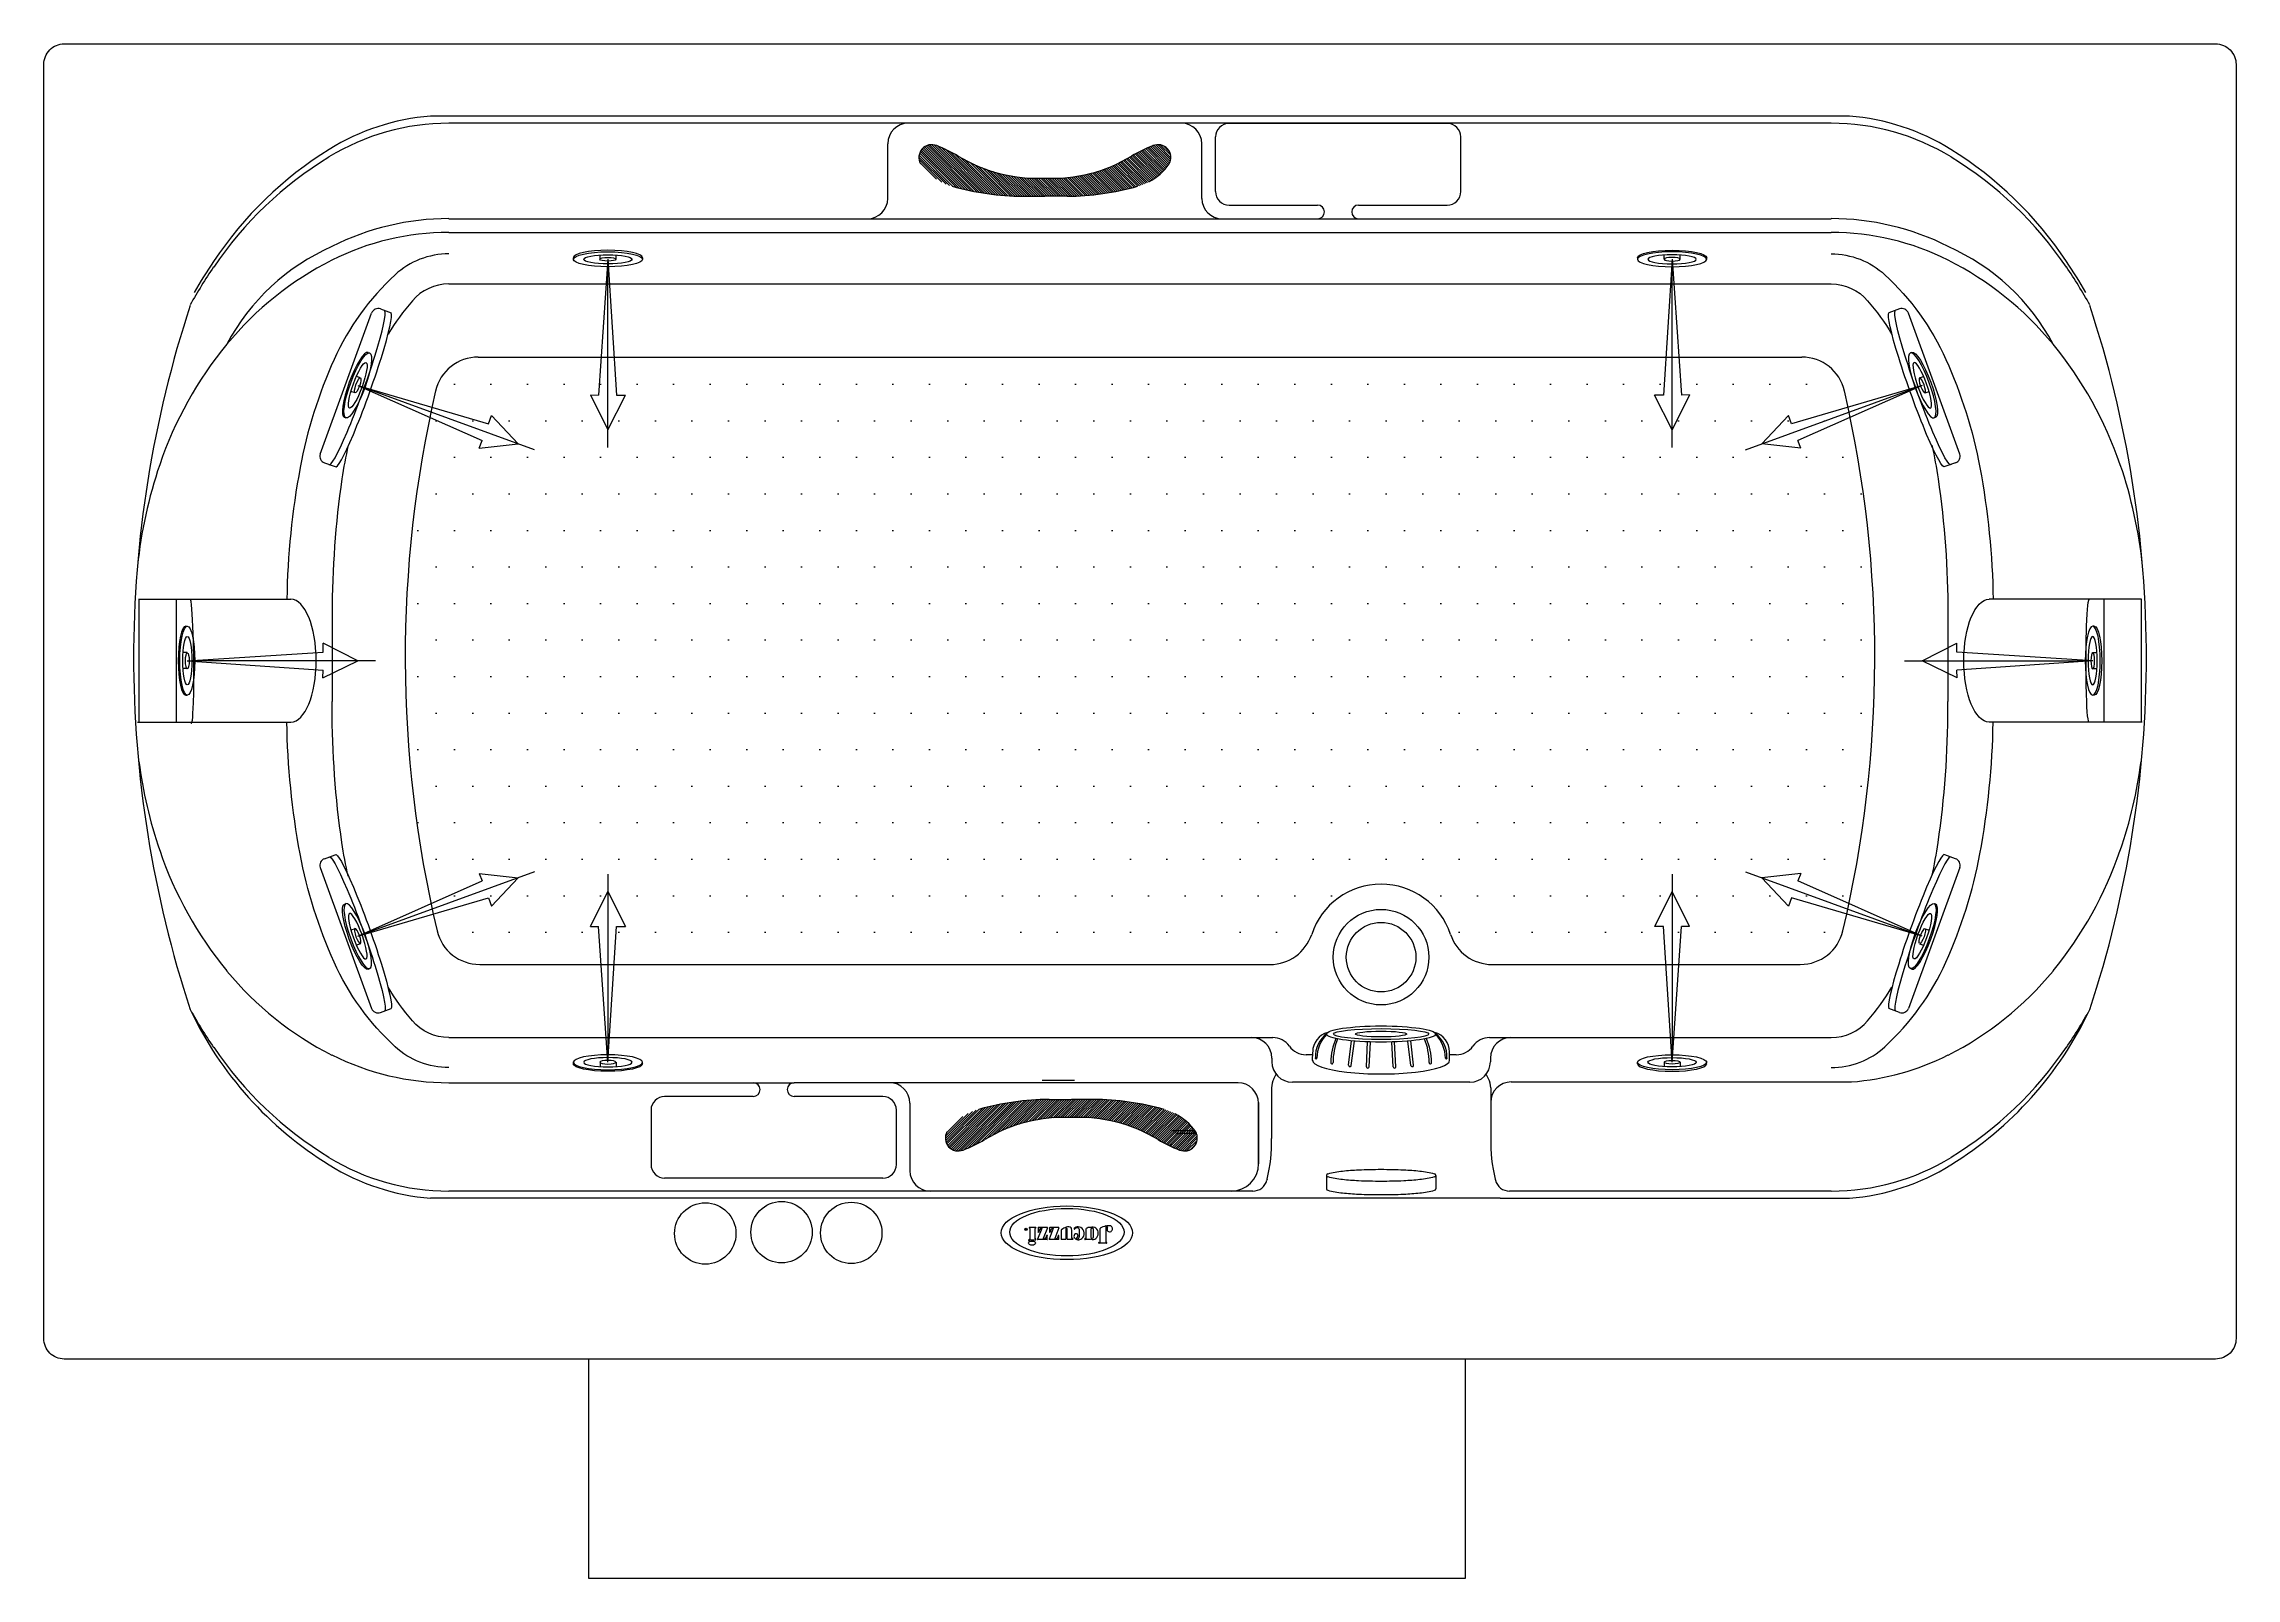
# Model space of a CAD drawing. Header units: millimetres. Extents: x -1219.8 to -1218.3, y 2265.08 to 2266.13.
import ezdxf
from ezdxf.enums import TextEntityAlignment as Align

# ---------------------------------------------------------------- set-up
doc = ezdxf.new("R2010")
doc.units = ezdxf.units.MM
doc.header["$LTSCALE"] = 10
doc.linetypes.add('CENTER', pattern=[2, 1.25, -0.25, 0.25, -0.25])
doc.linetypes.add('HIDDEN', pattern=[0.375, 0.25, -0.125])
for name, color, linetype in [('CONTOR04', 7, 'Continuous'), ('jacuzzi', 1, 'Continuous'), ('LCENTR02', 1, 'CENTER'), ('LCOTA02', 1, 'Continuous')]:
    doc.layers.add(name, color=color, linetype=linetype)
doc.styles.add('ROMANS', font='romans', dxfattribs={"height": 4})

# ---------------------------------------------------------------- blocks, each defined once
blk = doc.blocks.new('A$C302A24D9')
at = {"layer": 'jacuzzi'}
for p, q in [((1.81, 1.02), (1.81, 1.61)), ((2.9, 1.02), (2.9, 1.61)), ((0, 1.23), (0, 1.02)), ((4.71, 1.23), (4.71, 1.02))]:
    blk.add_line(p, q, dxfattribs=at)
at = {"layer": 'jacuzzi', "extrusion": (0, 0, -1)}
for centre, major_axis, ratio, start_param, end_param in [((2.36, 1.23), (2.36, 0), 0.431953, 3.141593, 6.283185), ((2.36, 1.02), (2.36, 0), 0.431953, 3.141593, 9.424778), ((2.36, 1.02), (1.65, 0), 0.381644, 3.141593, 9.424778), ((2.36, 1.02), (0.544, 0), 0.461888, 1.570796326794896, 7.853981633974482)]:
    blk.add_ellipse(centre, major_axis=major_axis, ratio=ratio, start_param=start_param, end_param=end_param, dxfattribs=at)
blk = doc.blocks.new('BMG')
at = {"layer": 'LCENTR02'}
blk.add_line((0, -12.84), (0, 1.55), dxfattribs=at)
at = {"layer": 'LCOTA02'}
for p, q in [((0, 0), (-0.59, -9.27)), ((0, 0), (0.64, -9.26)), ((0, -11.64), (-1.2, -9.27)), ((-0.59, -9.27), (-1.2, -9.27)), ((1.18, -9.25), (0, -11.64)), ((1.18, -9.25), (0.64, -9.26))]:
    blk.add_line(p, q, dxfattribs=at)
at = {"layer": 'CONTOR04', "yscale": 0.5}
blk.add_blockref('A$C302A24D9', (-2.36, -0.51), dxfattribs=at)

msp = doc.modelspace()

# ---------------------------------------------------------------- hatches: boundary and pattern name
at = {"layer": 'jacuzzi'}
h = msp.add_hatch(dxfattribs=at)
h.set_pattern_fill('ANSI31', color=256, scale=0.00884, style=0)
h.set_pattern_definition([(315, (-1221.6780256, 2261.1131028), (-0.000781353, -0.000781353), [])])
h.paths.add_polyline_path([(-1219.0595, 2266.0543, -0.040015), (-1219.0446, 2266.0615, -0.693838), (-1219.0337, 2266.049, -0.117767), (-1219.0477, 2266.0366, -0.051981), (-1219.0554, 2266.0336, -0.067757), (-1219.1037, 2266.0267), (-1219.1188, 2266.0267), (-1219.134, 2266.0267, -0.067757), (-1219.1823, 2266.0336, -0.051981), (-1219.1899, 2266.0366, -0.117767), (-1219.2039, 2266.049, -0.693838), (-1219.1931, 2266.0615, -0.040015), (-1219.1781, 2266.0543, 0.150241), (-1219.1188, 2266.0391, 0.150241)])
h = msp.add_hatch(dxfattribs=at)
h.set_pattern_fill('DOTS', color=256, scale=0.4, style=0)
h.set_pattern_definition([(0, (-1246.272852, 2262.148062), (0.0125, 0.025), [0, -0.025])])
h.paths.add_polyline_path([(-1219.5055, 2265.501, -0.347675), (-1219.5347, 2265.5241, -0.115309), (-1219.5357, 2265.8934, -0.349236), (-1219.5065, 2265.9167), (-1218.601, 2265.9167, -0.349236), (-1218.5718, 2265.8934, -0.115309), (-1218.5728, 2265.5241, -0.347675), (-1218.602, 2265.501), (-1218.8128, 2265.501, -0.323974), (-1218.8413, 2265.5217, 0.72393), (-1218.9363, 2265.5217, -0.323974), (-1218.9648, 2265.501)])
h = msp.add_hatch(dxfattribs=at)
h.set_pattern_fill('ANSI31', color=256, scale=0.00884, style=0)
h.set_pattern_definition([(45, (-1221.6599384, 2270.3223108), (-0.000781353, 0.000781353), [])])
h.paths.add_polyline_path([(-1219.0414, 2265.3811, 0.040015), (-1219.0265, 2265.3739, 0.693838), (-1219.0156, 2265.3864, 0.117767), (-1219.0297, 2265.3988, 0.051981), (-1219.0373, 2265.4018, 0.067757), (-1219.0856, 2265.4087), (-1219.1007, 2265.4087), (-1219.1159, 2265.4087, 0.067757), (-1219.1642, 2265.4018, 0.051981), (-1219.1718, 2265.3988, 0.117767), (-1219.1858, 2265.3864, 0.693838), (-1219.175, 2265.3739, 0.040015), (-1219.16, 2265.3811, -0.150241), (-1219.1007, 2265.3963, -0.150241)])

# ---------------------------------------------------------------- linework, layer by layer
for p, q in [((-1219.3149, 2266.0816), (-1219.5392, 2266.0816)), ((-1219.5267, 2266.0821), (-1219.5267, 2266.0821)), ((-1219.5267, 2266.0821), (-1219.5267, 2266.0821)), ((-1219.5267, 2266.0821), (-1219.5267, 2266.0821)), ((-1219.5267, 2266.0821), (-1219.5267, 2266.0821)), ((-1219.5267, 2266.0821), (-1219.5267, 2266.0821)), ((-1218.5683, 2266.0816), (-1219.3149, 2266.0816)), ((-1219.3149, 2266.0767), (-1219.5267, 2266.0767)), ((-1218.5808, 2266.0767), (-1219.3149, 2266.0767)), ((-1219.0255, 2266.0767), (-1219.2123, 2266.0767)), ((-1219.0021, 2266.03), (-1219.0021, 2266.0673)), ((-1218.9928, 2266.0767), (-1218.8436, 2266.0767)), ((-1218.8343, 2266.03), (-1218.8343, 2266.0673)), ((-1219.2263, 2266.0253), (-1219.2263, 2266.0627)), ((-1219.0115, 2266.0253), (-1219.0115, 2266.0627)), ((-1219.134, 2266.0267), (-1219.1188, 2266.0267)), ((-1219.1037, 2266.0267), (-1219.1188, 2266.0267)), ((-1218.9928, 2266.0207), (-1218.9322, 2266.0207)), ((-1218.9042, 2266.0207), (-1218.8436, 2266.0207)), ((-1219.5267, 2266.0113), (-1218.5808, 2266.0113)), ((-1219.5267, 2266.002), (-1219.3149, 2266.002)), ((-1219.3149, 2266.002), (-1218.5808, 2266.002)), ((-1219.5267, 2265.9667), (-1218.5808, 2265.9667)), ((-1219.6146, 2265.8503), (-1219.5795, 2265.9468)), ((-1219.5735, 2265.9496), (-1219.5661, 2265.9469)), ((-1218.534, 2265.9496), (-1218.5414, 2265.9469)), ((-1218.4929, 2265.8503), (-1218.528, 2265.9468)), ((-1219.5065, 2265.9167), (-1218.601, 2265.9167)), ((-1219.6118, 2265.8443), (-1219.6044, 2265.8417)), ((-1218.4957, 2265.8443), (-1218.5031, 2265.8417)), ((-1219.7389, 2265.7509), (-1219.6347, 2265.7509)), ((-1219.7387, 2265.7509), (-1219.7387, 2265.6669)), ((-1219.7133, 2265.7509), (-1219.7133, 2265.6669)), ((-1218.3686, 2265.7509), (-1218.4728, 2265.7509)), ((-1218.3942, 2265.7509), (-1218.3942, 2265.6669)), ((-1218.3688, 2265.7509), (-1218.3688, 2265.6669)), ((-1219.6065, 2265.7409), (-1219.6065, 2265.681)), ((-1218.501, 2265.7409), (-1218.501, 2265.681)), ((-1219.6065, 2265.6768), (-1219.6065, 2265.681)), ((-1218.501, 2265.6768), (-1218.501, 2265.681)), ((-1219.7396, 2265.6669), (-1219.6347, 2265.6669)), ((-1218.368, 2265.6669), (-1218.4728, 2265.6669)), ((-1219.6118, 2265.5734), (-1219.6044, 2265.5761)), ((-1218.4957, 2265.5734), (-1218.5031, 2265.5761)), ((-1219.6146, 2265.5674), (-1219.5795, 2265.4709)), ((-1218.4929, 2265.5674), (-1218.528, 2265.4709)), ((-1219.5055, 2265.501), (-1218.9648, 2265.501)), ((-1218.8128, 2265.501), (-1218.602, 2265.501)), ((-1219.5735, 2265.4681), (-1219.5661, 2265.4708)), ((-1218.534, 2265.4681), (-1218.5414, 2265.4708)), ((-1219.5267, 2265.451), (-1218.9629, 2265.451)), ((-1218.8146, 2265.451), (-1218.5808, 2265.451)), ((-1218.9635, 2265.437), (-1218.9635, 2265.4344)), ((-1218.9356, 2265.4392), (-1218.9401, 2265.4392)), ((-1218.9357, 2265.4354), (-1218.9356, 2265.4411)), ((-1218.9357, 2265.4354), (-1218.9356, 2265.4411)), ((-1218.911, 2265.4321), (-1218.909, 2265.4487)), ((-1218.9092, 2265.4319), (-1218.9071, 2265.4485)), ((-1218.8988, 2265.431), (-1218.898, 2265.448)), ((-1218.897, 2265.4309), (-1218.8961, 2265.4479)), ((-1218.8805, 2265.4309), (-1218.8814, 2265.4479)), ((-1218.8787, 2265.431), (-1218.8796, 2265.448)), ((-1218.8684, 2265.4319), (-1218.8704, 2265.4485)), ((-1218.8666, 2265.4321), (-1218.8685, 2265.4487)), ((-1218.8419, 2265.4354), (-1218.8419, 2265.4411)), ((-1218.8374, 2265.4392), (-1218.8419, 2265.4392)), ((-1218.814, 2265.437), (-1218.814, 2265.4344)), ((-1219.5267, 2265.4201), (-1219.2904, 2265.4201)), ((-1218.9867, 2265.4201), (-1219.2904, 2265.4201)), ((-1218.9623, 2265.4228), (-1218.9607, 2265.426)), ((-1218.828, 2265.4204), (-1218.9495, 2265.4204)), ((-1218.8153, 2265.4228), (-1218.8168, 2265.426)), ((-1218.7998, 2265.4206), (-1218.567, 2265.4206)), ((-1219.3184, 2265.4107), (-1219.379, 2265.4107)), ((-1219.2298, 2265.4107), (-1219.2904, 2265.4107)), ((-1219.2112, 2265.4061), (-1219.2112, 2265.3594)), ((-1219.1159, 2265.4087), (-1219.1007, 2265.4087)), ((-1219.0856, 2265.4087), (-1219.1007, 2265.4087)), ((-1218.9727, 2265.4066), (-1218.9727, 2265.3646)), ((-1218.9727, 2265.3646), (-1218.9727, 2265.4061)), ((-1218.9637, 2265.4166), (-1218.9637, 2265.382)), ((-1218.8138, 2265.4166), (-1218.8138, 2265.382)), ((-1219.3883, 2265.4014), (-1219.3883, 2265.3641)), ((-1219.2205, 2265.4014), (-1219.2205, 2265.3641)), ((-1218.9766, 2265.3459), (-1219.5267, 2265.3459)), ((-1219.2298, 2265.3547), (-1219.379, 2265.3547)), ((-1218.9668, 2265.3542), (-1218.967, 2265.3534)), ((-1218.9261, 2265.3567), (-1218.9261, 2265.3474)), ((-1218.8514, 2265.3567), (-1218.8514, 2265.3474)), ((-1218.8108, 2265.3542), (-1218.8106, 2265.3534)), ((-1218.5808, 2265.3459), (-1218.8009, 2265.3459)), ((-1218.8073, 2265.341), (-1219.5392, 2265.341)), ((-1218.8073, 2265.341), (-1218.5683, 2265.341)), ((-1219.1251, 2265.321), (-1219.1295, 2265.321)), ((-1219.1295, 2265.3209), (-1219.1295, 2265.3207)), ((-1219.125, 2265.3209), (-1219.125, 2265.3207)), ((-1219.121, 2265.3203), (-1219.1238, 2265.313)), ((-1219.1172, 2265.3209), (-1219.1235, 2265.3209)), ((-1219.1235, 2265.3209), (-1219.1235, 2265.3179)), ((-1219.123, 2265.3178), (-1219.1235, 2265.3178)), ((-1219.1171, 2265.3208), (-1219.1199, 2265.3135)), ((-1219.1172, 2265.3155), (-1219.1176, 2265.3155)), ((-1219.1172, 2265.3129), (-1219.1172, 2265.3154)), ((-1219.1131, 2265.3203), (-1219.1159, 2265.313)), ((-1219.1156, 2265.3209), (-1219.1156, 2265.3179)), ((-1219.1093, 2265.3209), (-1219.1155, 2265.3209)), ((-1219.1151, 2265.3178), (-1219.1155, 2265.3178)), ((-1219.1092, 2265.3208), (-1219.112, 2265.3135)), ((-1219.1093, 2265.3155), (-1219.1097, 2265.3155)), ((-1219.1092, 2265.3129), (-1219.1092, 2265.3154)), ((-1219.1004, 2265.3136), (-1219.1004, 2265.3193)), ((-1219.0987, 2265.3206), (-1219.0987, 2265.3199)), ((-1219.0954, 2265.3198), (-1219.0954, 2265.3146)), ((-1219.0906, 2265.3137), (-1219.0906, 2265.3203)), ((-1219.0877, 2265.3208), (-1219.0877, 2265.3213)), ((-1219.081, 2265.3108), (-1219.081, 2265.3204)), ((-1219.0771, 2265.3212), (-1219.0771, 2265.311)), ((-1219.1172, 2265.3128), (-1219.1237, 2265.3128)), ((-1219.1093, 2265.3128), (-1219.1158, 2265.3128)), ((-1219.1047, 2265.3129), (-1219.1077, 2265.3129)), ((-1219.0998, 2265.3129), (-1219.1035, 2265.3129)), ((-1219.0998, 2265.3135), (-1219.1003, 2265.3135)), ((-1219.0998, 2265.3134), (-1219.0998, 2265.313)), ((-1219.0915, 2265.313), (-1219.0915, 2265.3133)), ((-1219.0913, 2265.3135), (-1219.0908, 2265.3135)), ((-1219.0877, 2265.3129), (-1219.0913, 2265.3129)), ((-1219.0875, 2265.3131), (-1219.0875, 2265.313)), ((-1219.0819, 2265.3104), (-1219.0819, 2265.3107)), ((-1219.0817, 2265.3108), (-1219.081, 2265.3108)), ((-1219.0767, 2265.3102), (-1219.0817, 2265.3102)), ((-1219.0769, 2265.3108), (-1219.0767, 2265.3108)), ((-1219.0766, 2265.3107), (-1219.0766, 2265.3104)), ((-1219.4311, 2265.231), (-1219.4311, 2265.081)), ((-1218.8311, 2265.081), (-1218.8311, 2265.231)), ((-1219.4311, 2265.081), (-1218.8311, 2265.081))]:
    msp.add_line(p, q, dxfattribs=at)
at = {"layer": 'jacuzzi', "linetype": 'HIDDEN'}
for p, q in [((-1219.1052, 2265.4215), (-1219.1208, 2265.4215)), ((-1219.1052, 2265.4215), (-1219.1208, 2265.4215)), ((-1219.0985, 2265.4215), (-1219.1065, 2265.4215)), ((-1219.0327, 2265.3774), (-1219.0332, 2265.3774)), ((-1219.0292, 2265.3855), (-1219.0149, 2265.3855))]:
    msp.add_line(p, q, dxfattribs=at)
at = {"layer": 'jacuzzi', "color": 3}
msp.add_lwpolyline([(-1218.3038, 2265.245, -0.414214), (-1218.3178, 2265.231), (-1219.7898, 2265.231, -0.414214), (-1219.8038, 2265.245), (-1219.8038, 2266.117, -0.414214), (-1219.7898, 2266.131), (-1218.3178, 2266.131, -0.414214), (-1218.3038, 2266.117)], format="xyb", close=True, dxfattribs=at)
at = {"layer": 'jacuzzi'}
for points in [[(-1219.5267, 2265.9873, 0.188149), (-1219.5634, 2265.973, 0.101334), (-1219.6051, 2265.9151, 0.059725), (-1219.6284, 2265.841, 0.041549), (-1219.6375, 2265.7509)], [(-1218.5808, 2265.9873, -0.188149), (-1218.5441, 2265.973, -0.101334), (-1218.5024, 2265.9151, -0.059725), (-1218.4791, 2265.841, -0.041549), (-1218.47, 2265.7509)], [(-1219.5267, 2265.9667, 0.219593), (-1219.5516, 2265.9552, 0.041078), (-1219.5682, 2265.9322)], [(-1218.5808, 2265.9667, -0.219593), (-1218.5559, 2265.9552, -0.041078), (-1218.5393, 2265.9322)], [(-1219.5956, 2265.8563, 0.016396), (-1219.5998, 2265.8333, 0.03634), (-1219.6065, 2265.7409)], [(-1218.5119, 2265.8563, -0.016396), (-1218.5077, 2265.8333, -0.03634), (-1218.501, 2265.7409)], [(-1219.5956, 2265.5614, -0.016396), (-1219.5998, 2265.5844, -0.03634), (-1219.6065, 2265.6768)], [(-1218.5119, 2265.5614, 0.016396), (-1218.5077, 2265.5844, 0.03634), (-1218.501, 2265.6768)], [(-1219.5267, 2265.4304, -0.188149), (-1219.5634, 2265.4447, -0.101334), (-1219.6051, 2265.5026, -0.059725), (-1219.6284, 2265.5767, -0.041549), (-1219.6375, 2265.6669)], [(-1218.5808, 2265.4304, 0.188149), (-1218.5441, 2265.4447, 0.101334), (-1218.5024, 2265.5026, 0.059725), (-1218.4791, 2265.5767, 0.041549), (-1218.47, 2265.6669)], [(-1219.5267, 2265.451, -0.219593), (-1219.5516, 2265.4625, -0.041078), (-1219.5682, 2265.4855)], [(-1218.5808, 2265.451, 0.219593), (-1218.5559, 2265.4625, 0.041078), (-1218.5393, 2265.4855)], [(-1219.1291, 2265.3203), (-1219.1291, 2265.3131, -0.309408), (-1219.1292, 2265.313, 0.090701), (-1219.1301, 2265.3124, 0.365017), (-1219.1301, 2265.3123), (-1219.13, 2265.3121, 0.451807), (-1219.1297, 2265.3121, -0.178007), (-1219.1285, 2265.3125)], [(-1219.1286, 2265.3125), (-1219.1251, 2265.3125, 0.414214), (-1219.125, 2265.3126), (-1219.125, 2265.3131, 0.414214), (-1219.1251, 2265.3132), (-1219.1254, 2265.3132, -0.414214), (-1219.1255, 2265.3133), (-1219.1255, 2265.3203)], [(-1219.1043, 2265.3212, 0.062974), (-1219.1074, 2265.3195, 0.257829), (-1219.1077, 2265.3189), (-1219.1077, 2265.313)], [(-1219.1036, 2265.313), (-1219.1036, 2265.3201, 0.135484), (-1219.1036, 2265.3202, 0.597309), (-1219.1046, 2265.3202, 0.11277), (-1219.1046, 2265.3201), (-1219.1046, 2265.313)]]:
    msp.add_lwpolyline(points, format="xyb", dxfattribs=at)
at = {"layer": 'jacuzzi', "linetype": 'HIDDEN'}
msp.add_lwpolyline([(-1219.0177, 2265.3872), (-1219.032, 2265.3872)], dxfattribs=at)
at = {"layer": 'jacuzzi'}
msp.add_lwpolyline([(-1219.0874, 2265.3197), (-1219.0874, 2265.3145, 1), (-1219.0856, 2265.3145), (-1219.0856, 2265.3197, 1)], format="xyb", close=True, dxfattribs=at)
for centre, radius in [((-1218.8888, 2265.506), 0.0327), ((-1218.8888, 2265.506), 0.0238), ((-1219.3512, 2265.3169), 0.021), ((-1219.299, 2265.3178), 0.021), ((-1219.2513, 2265.3173), 0.021), ((-1219.1317, 2265.3198), 0.000795)]:
    msp.add_circle(centre, radius, dxfattribs=at)
for centre, radius, start, end in [((-1219.5267, 2265.9271), 0.155, 94.6272, 121.8405), ((-1218.5808, 2265.9271), 0.155, 58.1595, 85.3728), ((-1219.5267, 2265.9194), 0.1573, 90, 121.4315), ((-1219.2123, 2266.0627), 0.014, 90, 180), ((-1219.0255, 2266.0627), 0.014, 0, 90), ((-1218.9928, 2266.0673), 0.00933, 90, 180), ((-1218.8436, 2266.0673), 0.00933, 0, 90), ((-1218.5808, 2265.9194), 0.1573, 58.5685, 90), ((-1219.4713, 2265.8379), 0.26, 121.8405, 146.2966), ((-1219.4744, 2265.8338), 0.2575, 121.4315, 145.8725), ((-1219.1962, 2266.0532), 0.00884, 67.6064, 208.6514), ((-1219.2309, 2265.9646), 0.104, 59.5405, 68.534), ((-1219.1238, 2266.1431), 0.1041, 238.576, 272.7531), ((-1219.1138, 2266.1431), 0.1041, 267.2469, 301.424), ((-1219.0068, 2265.9646), 0.104, 111.466, 120.4595), ((-1219.0415, 2266.0532), 0.00884, 331.3486, 112.3936), ((-1218.6362, 2265.8379), 0.26, 33.7034, 58.1595), ((-1218.6331, 2265.8338), 0.2575, 34.1275, 58.5685), ((-1219.0667, 2266.0721), 0.0403, 298.1047, 324.9712), ((-1219.2403, 2266.0253), 0.014, 270, 0), ((-1219.1327, 2266.2075), 0.1808, 254.0978, 269.6029), ((-1219.1049, 2266.2075), 0.1808, 270.3971, 285.9022), ((-1218.9975, 2266.0253), 0.014, 180, 270), ((-1218.9928, 2266.03), 0.00933, 180, 270), ((-1218.9322, 2266.016), 0.00467, 270, 90), ((-1218.9042, 2266.016), 0.00467, 90, 270), ((-1218.8436, 2266.03), 0.00933, 270, 0), ((-1219.5267, 2265.8337), 0.1777, 90, 116.739), ((-1218.5808, 2265.8337), 0.1777, 63.261, 90), ((-1219.5461, 2265.8551), 0.15, 113.8287, 152.0047), ((-1219.5267, 2265.8243), 0.1777, 90, 116.739), ((-1218.5808, 2265.8243), 0.1777, 63.261, 90), ((-1218.5614, 2265.8551), 0.15, 27.9953, 66.1713), ((-1219.3916, 2265.7777), 0.3576, 145.8725, 150.744), ((-1219.3835, 2265.7793), 0.3656, 146.2966, 150.2145), ((-1219.5064, 2265.784), 0.2228, 116.739, 140.5737), ((-1218.6011, 2265.784), 0.2228, 39.4263, 63.261), ((-1218.724, 2265.7793), 0.3656, 29.7855, 33.7034), ((-1218.7159, 2265.7777), 0.3576, 29.256, 34.1275), ((-1218.9641, 2265.7094), 0.7783, 161.8403, 180), ((-1219.5751, 2265.9452), 0.00467, 70, 160), ((-1218.5324, 2265.9452), 0.00467, 20, 110), ((-1219.1434, 2265.7094), 0.7783, 0, 18.1597), ((-1219.4747, 2265.7579), 0.2639, 140.5737, 161.1934), ((-1219.5065, 2265.8867), 0.03, 90, 167.0042), ((-1218.601, 2265.8867), 0.03, 12.9958, 90), ((-1218.6329, 2265.7579), 0.2639, 18.8066, 39.4263), ((-1218.7451, 2265.711), 0.8114, 167.0042, 193.3149), ((-1219.3624, 2265.711), 0.8114, 346.6851, 12.9958), ((-1219.4247, 2265.7409), 0.3167, 161.1934, 174.0453), ((-1219.6102, 2265.8487), 0.00467, 160, 250), ((-1218.4973, 2265.8487), 0.00467, 290, 20), ((-1218.6828, 2265.7409), 0.3167, 5.9547, 18.8066), ((-1218.9641, 2265.7127), 0.7783, 180, 198.1597), ((-1219.1434, 2265.7127), 0.7783, 341.8403, 0), ((-1219.4247, 2265.6812), 0.3167, 187.4771, 198.8066), ((-1218.6828, 2265.6812), 0.3167, 341.1934, 352.5229), ((-1219.4747, 2265.6642), 0.2639, 198.8066, 219.4263), ((-1219.6102, 2265.569), 0.00467, 110, 200), ((-1218.4973, 2265.569), 0.00467, 340, 70), ((-1218.6329, 2265.6642), 0.2639, 320.5737, 341.1934), ((-1218.8888, 2265.506), 0.05, 18.1962, 161.8038), ((-1219.5055, 2265.531), 0.03, 193.3149, 270), ((-1218.9648, 2265.531), 0.03, 270, 341.8038), ((-1218.8128, 2265.531), 0.03, 198.1962, 270), ((-1218.602, 2265.531), 0.03, 270, 346.6851), ((-1219.5064, 2265.638), 0.2228, 219.4263, 243.261), ((-1218.6011, 2265.638), 0.2228, 296.739, 320.5737), ((-1219.4777, 2265.5766), 0.2497, 205.2358, 238.4122), ((-1219.3916, 2265.6449), 0.3576, 209.2635, 214.1275), ((-1219.5751, 2265.4725), 0.00467, 200, 290), ((-1218.5324, 2265.4725), 0.00467, 250, 340), ((-1218.6298, 2265.5766), 0.2497, 301.5878, 334.7642), ((-1218.7159, 2265.6449), 0.3576, 325.8725, 330.7365), ((-1218.9775, 2265.437), 0.014, 0, 90), ((-1218.9629, 2265.437), 0.014, 35.3694, 90), ((-1218.9216, 2265.441), 0.014, 105.4909, 179.5), ((-1218.9134, 2265.4377), 0.0204, 127.8314, 181.6456), ((-1218.91, 2265.437), 0.0227, 134.3309, 180.2321), ((-1218.8822, 2265.4337), 0.041, 156.1373, 179.444), ((-1218.8775, 2265.4337), 0.0442, 158.2863, 179.644), ((-1218.9001, 2265.4337), 0.0442, 0.356, 21.7114), ((-1218.8953, 2265.4337), 0.041, 0.556, 23.8599), ((-1218.8559, 2265.441), 0.014, 0.5, 74.4472), ((-1218.8641, 2265.4377), 0.0204, 358.3544, 52.1082), ((-1218.8675, 2265.437), 0.0227, 359.7679, 45.0739), ((-1218.8146, 2265.437), 0.014, 90, 144.6306), ((-1218.8, 2265.437), 0.014, 90, 180), ((-1219.4744, 2265.5888), 0.2575, 214.1275, 238.5685), ((-1219.5267, 2265.5978), 0.1777, 243.261, 270), ((-1218.9401, 2265.4532), 0.014, 215.3694, 270), ((-1218.9333, 2265.437), 0.000574, 158.3204, 352.6804), ((-1218.8442, 2265.437), 0.000574, 187.3196, 21.6796), ((-1218.8374, 2265.4532), 0.014, 270, 324.6306), ((-1218.5808, 2265.5978), 0.1777, 274.4405, 296.739), ((-1218.6331, 2265.5888), 0.2575, 301.4315, 325.8725), ((-1219.3184, 2265.4154), 0.00467, 270, 90), ((-1219.2904, 2265.4154), 0.00467, 90, 270), ((-1219.2252, 2265.4061), 0.014, 0, 90), ((-1218.9867, 2265.4061), 0.014, 0, 90), ((-1218.9867, 2265.4061), 0.014, 0, 90), ((-1218.9497, 2265.4166), 0.014, 153.4979, 180), ((-1218.9497, 2265.4166), 0.014, 153.4979, 180), ((-1218.9495, 2265.4344), 0.014, 180, 270), ((-1218.9225, 2265.4338), 0.000827, 160.0987, 10.7386), ((-1218.9101, 2265.432), 0.000906, 170.818, 354.7502), ((-1218.8979, 2265.431), 0.000924, 176.3618, 357.5776), ((-1218.8796, 2265.431), 0.000924, 182.4224, 3.6382), ((-1218.8675, 2265.432), 0.000906, 185.2498, 9.182), ((-1218.8551, 2265.4338), 0.000827, 169.2614, 19.9013), ((-1218.828, 2265.4344), 0.014, 270, 0), ((-1218.8278, 2265.4166), 0.014, 0, 26.5021), ((-1218.7998, 2265.4066), 0.014, 90, 180), ((-1219.379, 2265.4014), 0.00933, 90, 180), ((-1219.2298, 2265.4014), 0.00933, 0, 90), ((-1219.1146, 2265.2279), 0.1808, 90.3971, 105.9022), ((-1219.0868, 2265.2279), 0.1808, 74.0978, 89.6029), ((-1219.1057, 2265.2923), 0.1041, 87.2469, 121.424), ((-1219.0957, 2265.2923), 0.1041, 58.576, 92.7531), ((-1219.0486, 2265.3633), 0.0403, 35.0288, 61.8953), ((-1219.1781, 2265.3822), 0.00884, 151.3486, 292.3936), ((-1219.2128, 2265.4708), 0.104, 291.466, 300.4595), ((-1218.9887, 2265.4708), 0.104, 239.5405, 248.534), ((-1219.0234, 2265.3822), 0.00884, 247.6064, 28.6514), ((-1219.0694, 2265.3794), 0.1057, 346.1843, 1.3923), ((-1218.7081, 2265.3794), 0.1057, 178.6077, 193.8157), ((-1219.5267, 2265.5032), 0.1573, 238.5685, 270), ((-1219.5267, 2265.4955), 0.155, 238.1595, 265.3728), ((-1219.379, 2265.3641), 0.00933, 180, 270), ((-1219.2298, 2265.3641), 0.00933, 270, 0), ((-1218.9913, 2265.3646), 0.0187, 270, 0), ((-1218.8964, 2265.18), 0.1804, 92.4792, 95.9674), ((-1218.8888, 2265.0035), 0.3571, 90, 92.4792), ((-1218.8888, 2265.0035), 0.3571, 87.5208, 90), ((-1218.8811, 2265.18), 0.1804, 84.0326, 87.5208), ((-1218.5808, 2265.5032), 0.1573, 270, 301.4315), ((-1218.5808, 2265.4955), 0.155, 274.6272, 301.8405), ((-1219.1972, 2265.3599), 0.014, 180, 270), ((-1218.9766, 2265.3559), 0.01, 270, 345.3158), ((-1218.9251, 2265.3567), 0.00098, 104.1631, 180), ((-1218.9251, 2265.3567), 0.00098, 180, 255.8369), ((-1218.9251, 2265.3474), 0.00098, 180, 255.8369), ((-1218.9076, 2265.2874), 0.0724, 95.9674, 104.1631), ((-1218.9076, 2265.426), 0.0724, 255.8369, 264.0326), ((-1218.9076, 2265.4167), 0.0724, 255.8369, 264.0326), ((-1218.8964, 2265.5334), 0.1804, 264.0326, 267.5208), ((-1218.8888, 2265.7099), 0.3571, 267.5208, 270), ((-1218.8888, 2265.7099), 0.3571, 270, 272.4792), ((-1218.8811, 2265.5334), 0.1804, 272.4792, 275.9674), ((-1218.8699, 2265.2874), 0.0724, 75.8369, 84.0326), ((-1218.8699, 2265.426), 0.0724, 275.9674, 284.1631), ((-1218.8699, 2265.4167), 0.0724, 275.9674, 284.1631), ((-1218.8524, 2265.3567), 0.00098, 0, 75.8369), ((-1218.8524, 2265.3567), 0.00098, 284.1631, 0), ((-1218.8524, 2265.3474), 0.00098, 284.1631, 0), ((-1218.8009, 2265.3559), 0.01, 194.6842, 270), ((-1218.8964, 2265.5241), 0.1804, 264.0326, 267.5208), ((-1218.8888, 2265.7006), 0.3571, 267.5208, 270), ((-1218.8888, 2265.7006), 0.3571, 270, 272.4792), ((-1218.8811, 2265.5241), 0.1804, 272.4792, 275.9674), ((-1219.1295, 2265.3209), 0.0000913, 90, 180), ((-1219.1295, 2265.3207), 0.0000913, 180, 273.6112), ((-1219.1294, 2265.3203), 0.000365, 0, 93.6112), ((-1219.1251, 2265.3203), 0.000365, 82.1724, 180), ((-1219.1251, 2265.3209), 0.0000913, 0, 90), ((-1219.1251, 2265.3207), 0.0000913, 262.1724, 0), ((-1219.1235, 2265.3208), 0.0000913, 90, 180), ((-1219.1235, 2265.3179), 0.0000913, 180, 270), ((-1219.123, 2265.3179), 0.000114, 270, 3.7772), ((-1219.1203, 2265.3181), 0.00262, 114.8275, 183.7772), ((-1219.1209, 2265.318), 0.00243, 94.0743, 101.2218), ((-1219.1211, 2265.3204), 0.000114, 338.9296, 94.0743), ((-1219.1202, 2265.3156), 0.00257, 310.1573, 355.0588), ((-1219.1176, 2265.3154), 0.0000913, 90, 175.0588), ((-1219.1172, 2265.3208), 0.000114, 338.9296, 90), ((-1219.1172, 2265.3154), 0.0000913, 0, 90), ((-1219.1155, 2265.3208), 0.0000913, 90, 180), ((-1219.1155, 2265.3179), 0.0000913, 180, 270), ((-1219.1151, 2265.3179), 0.000114, 270, 3.7772), ((-1219.1124, 2265.3181), 0.00262, 114.8275, 183.7772), ((-1219.113, 2265.318), 0.00243, 94.0743, 101.2218), ((-1219.1132, 2265.3204), 0.000114, 338.9296, 94.0743), ((-1219.1123, 2265.3156), 0.00257, 310.1573, 355.0588), ((-1219.1097, 2265.3154), 0.0000913, 90, 175.0588), ((-1219.1093, 2265.3208), 0.000114, 338.9296, 90), ((-1219.1093, 2265.3154), 0.0000913, 0, 90), ((-1219.1029, 2265.3172), 0.00421, 84.0736, 109.8501), ((-1219.1025, 2265.3193), 0.00214, 0, 87.9232), ((-1219.0972, 2265.315), 0.00179, 114.3936, 205.9072), ((-1219.0986, 2265.3206), 0.000114, 129.1312, 180), ((-1219.0986, 2265.3199), 0.000114, 180, 324.8584), ((-1219.0957, 2265.317), 0.00467, 115.0031, 128.9089), ((-1219.0967, 2265.3186), 0.0022, 115.2704, 144.8584), ((-1219.0975, 2265.3153), 0.00138, 290.2833, 110.7343), ((-1219.0963, 2265.3172), 0.00427, 61.6824, 109.3433), ((-1219.0965, 2265.3182), 0.00266, 78.5772, 114.2197), ((-1219.0963, 2265.3199), 0.000927, 354.0544, 72.5389), ((-1219.0963, 2265.317), 0.00446, 307.1313, 62.2671), ((-1219.0868, 2265.3138), 0.00749, 96.286, 120.0862), ((-1219.0859, 2265.3183), 0.00305, 48.3999, 124.2305), ((-1219.0867, 2265.3171), 0.00441, 306.3033, 51.4856), ((-1219.0809, 2265.3204), 0.000183, 118.8232, 180), ((-1219.0717, 2265.3024), 0.0204, 105.5604, 116.8444), ((-1219.0754, 2265.3153), 0.00692, 80.1754, 105.4183), ((-1219.0766, 2265.3211), 0.000567, 140.2199, 171.1443), ((-1219.0765, 2265.3211), 0.000606, 117.2029, 136.5289), ((-1219.0766, 2265.3212), 0.000455, 66.1283, 117.2029), ((-1219.0767, 2265.321), 0.000664, 15.7752, 66.1283), ((-1219.0745, 2265.3199), 0.00184, 149.3882, 303.2376), ((-1219.0765, 2265.3211), 0.000455, 329.3882, 15.7752), ((-1219.0745, 2265.3204), 0.00182, 54.8089, 80.1754), ((-1219.0747, 2265.3201), 0.00211, 302.9803, 54.8089), ((-1219.1237, 2265.3129), 0.0000913, 158.9296, 270), ((-1219.1196, 2265.3149), 0.0016, 260.3374, 309.0048), ((-1219.1198, 2265.3134), 0.000114, 158.9296, 260.3374), ((-1219.1172, 2265.3129), 0.0000913, 270, 0), ((-1219.1158, 2265.3129), 0.0000913, 158.9296, 270), ((-1219.1119, 2265.3134), 0.000114, 158.9296, 260.3374), ((-1219.1116, 2265.3149), 0.0016, 260.3374, 309.0048), ((-1219.1093, 2265.3129), 0.0000913, 270, 0), ((-1219.1077, 2265.313), 0.0000913, 180, 270), ((-1219.1047, 2265.313), 0.0000913, 270, 0), ((-1219.1035, 2265.313), 0.0000913, 180, 270), ((-1219.1003, 2265.3136), 0.0000913, 180, 270), ((-1219.0998, 2265.3134), 0.0000913, 0, 90), ((-1219.0998, 2265.313), 0.0000913, 270, 0), ((-1219.0961, 2265.3158), 0.00316, 209.5272, 267.5019), ((-1219.0969, 2265.3136), 0.000419, 109.0295, 224.0873), ((-1219.0966, 2265.3141), 0.000976, 230.781, 276.3414), ((-1219.0966, 2265.3143), 0.00116, 277.112, 327.2426), ((-1219.0961, 2265.3166), 0.00398, 268.5996, 308.9527), ((-1219.0973, 2265.3146), 0.00197, 330.4373, 359.0124), ((-1219.0913, 2265.3133), 0.000183, 90, 180), ((-1219.0913, 2265.313), 0.000183, 180, 270), ((-1219.0908, 2265.3137), 0.000183, 270, 0), ((-1219.0877, 2265.313), 0.000183, 270, 0), ((-1219.0874, 2265.3131), 0.0000913, 51.4553, 180), ((-1219.0859, 2265.3156), 0.0028, 239.9231, 312.2761), ((-1219.0817, 2265.3107), 0.000183, 90, 180), ((-1219.0817, 2265.3104), 0.000183, 180, 270), ((-1219.0769, 2265.311), 0.000183, 180, 270), ((-1219.0767, 2265.3107), 0.000183, 0, 90), ((-1219.0767, 2265.3104), 0.000183, 270, 0)]:
    msp.add_arc(centre, radius, start, end, dxfattribs=at)
at = {"layer": 'jacuzzi', "linetype": 'HIDDEN'}
for centre, radius, start, end in [((-1219.0327, 2265.3781), 0.000693, 270, 345.1417), ((-1219.0177, 2265.3855), 0.00168, 0, 90)]:
    msp.add_arc(centre, radius, start, end, dxfattribs=at)
at = {"layer": 'jacuzzi'}
for centre, major_axis, ratio, start_param, end_param in [((-1219.5896, 2265.8958), (0.0189, 0.0528), 0.085597, 3.079686, 6.221279), ((-1219.5853, 2265.8943), (0.0189, 0.0528), 0.085597, 3.079686, 6.221279), ((-1219.7033, 2265.7089), (-0.0005, 0.0429), 0.050397, 2.932345, 6.073938), ((-1219.6347, 2265.7089), (0, 0.042), 0.411322, 3.141593, 6.283185), ((-1218.5222, 2265.5234), (0.0189, 0.0528), 0.085597, -0.061907, 3.079686), ((-1218.5179, 2265.5219), (0.0189, 0.0528), 0.085597, -0.061907, 3.079686), ((-1218.8888, 2265.4354), (-0.0469, 0), 0.198307, 6.281174, 9.428239)]:
    msp.add_ellipse(centre, major_axis=major_axis, ratio=ratio, start_param=start_param, end_param=end_param, dxfattribs=at)
at = {"layer": 'jacuzzi', "extrusion": (0, 0, -1)}
for centre, major_axis, ratio, start_param, end_param in [((-1218.5222, 2265.8943), (-0.0189, 0.0528), 0.085597, 3.079686, 6.221279), ((-1218.5179, 2265.8958), (-0.0189, 0.0528), 0.085597, 3.079686, 6.221279), ((-1218.4728, 2265.7089), (0, 0.042), 0.411322, 3.141593, 6.283185), ((-1218.4043, 2265.7089), (0.0001, 0.0421), 0.051886, 3.081333, 6.222926), ((-1219.5896, 2265.5219), (-0.0189, 0.0528), 0.085597, -0.061907, 3.079686), ((-1219.5853, 2265.5234), (-0.0189, 0.0528), 0.085597, -0.061907, 3.079686)]:
    msp.add_ellipse(centre, major_axis=major_axis, ratio=ratio, start_param=start_param, end_param=end_param, dxfattribs=at)
at = {"layer": 'jacuzzi'}
for centre, major_axis, ratio in [((-1218.8888, 2265.4534), (-0.0373, 0), 0.1484), ((-1218.8888, 2265.4534), (-0.0326, 0), 0.114375), ((-1218.8888, 2265.4534), (-0.0176, 0), 0.112344), ((-1219.1038, 2265.3174), (0.045, 0), 0.408776), ((-1219.1038, 2265.3178), (0.0391, 0), 0.415223), ((-1219.1276, 2265.3103), (0.00235, 0), 0.621803)]:
    msp.add_ellipse(centre, major_axis=major_axis, ratio=ratio, dxfattribs=at)

# ---------------------------------------------------------------- block references
at = {"layer": 'jacuzzi', "yscale": 0.01003300330046386, "zscale": 0.0100330033003292}
for p, xscale, rotation in [((-1219.4178, 2265.9836), -0.0100330033002881, 359.9999999904682), ((-1218.6897, 2265.9836), 0.0100330033002881, 9.531837323132834e-09), ((-1219.589, 2265.8973), -0.0100330033002881, 70.00000028688667), ((-1218.5185, 2265.8973), 0.0100330033002881, 289.9999997131133), ((-1219.7056, 2265.7089), -0.0100330033002881, 89.99999999998018), ((-1218.4019, 2265.7089), 0.0100330033002881, 270.0000000000198), ((-1219.589, 2265.5204), 0.0100330033002881, 109.9999997131133), ((-1218.5185, 2265.5204), -0.0100330033002881, 250.0000002868867), ((-1219.4178, 2265.4341), 0.0100330033002881, 180.0000000095319), ((-1218.6897, 2265.4341), -0.0100330033002881, 179.9999999904681)]:
    msp.add_blockref('BMG', p, dxfattribs=dict(at, xscale=xscale, rotation=rotation))

# ---------------------------------------------------------------- texts
at = {"layer": 'jacuzzi', "style": 'ROMANS'}
msp.add_text('R', height=0.000797, rotation=180, dxfattribs=at).set_placement((-1219.1317, 2265.3198), align=Align.MIDDLE_CENTER)

doc.saveas('drawing.dxf')
